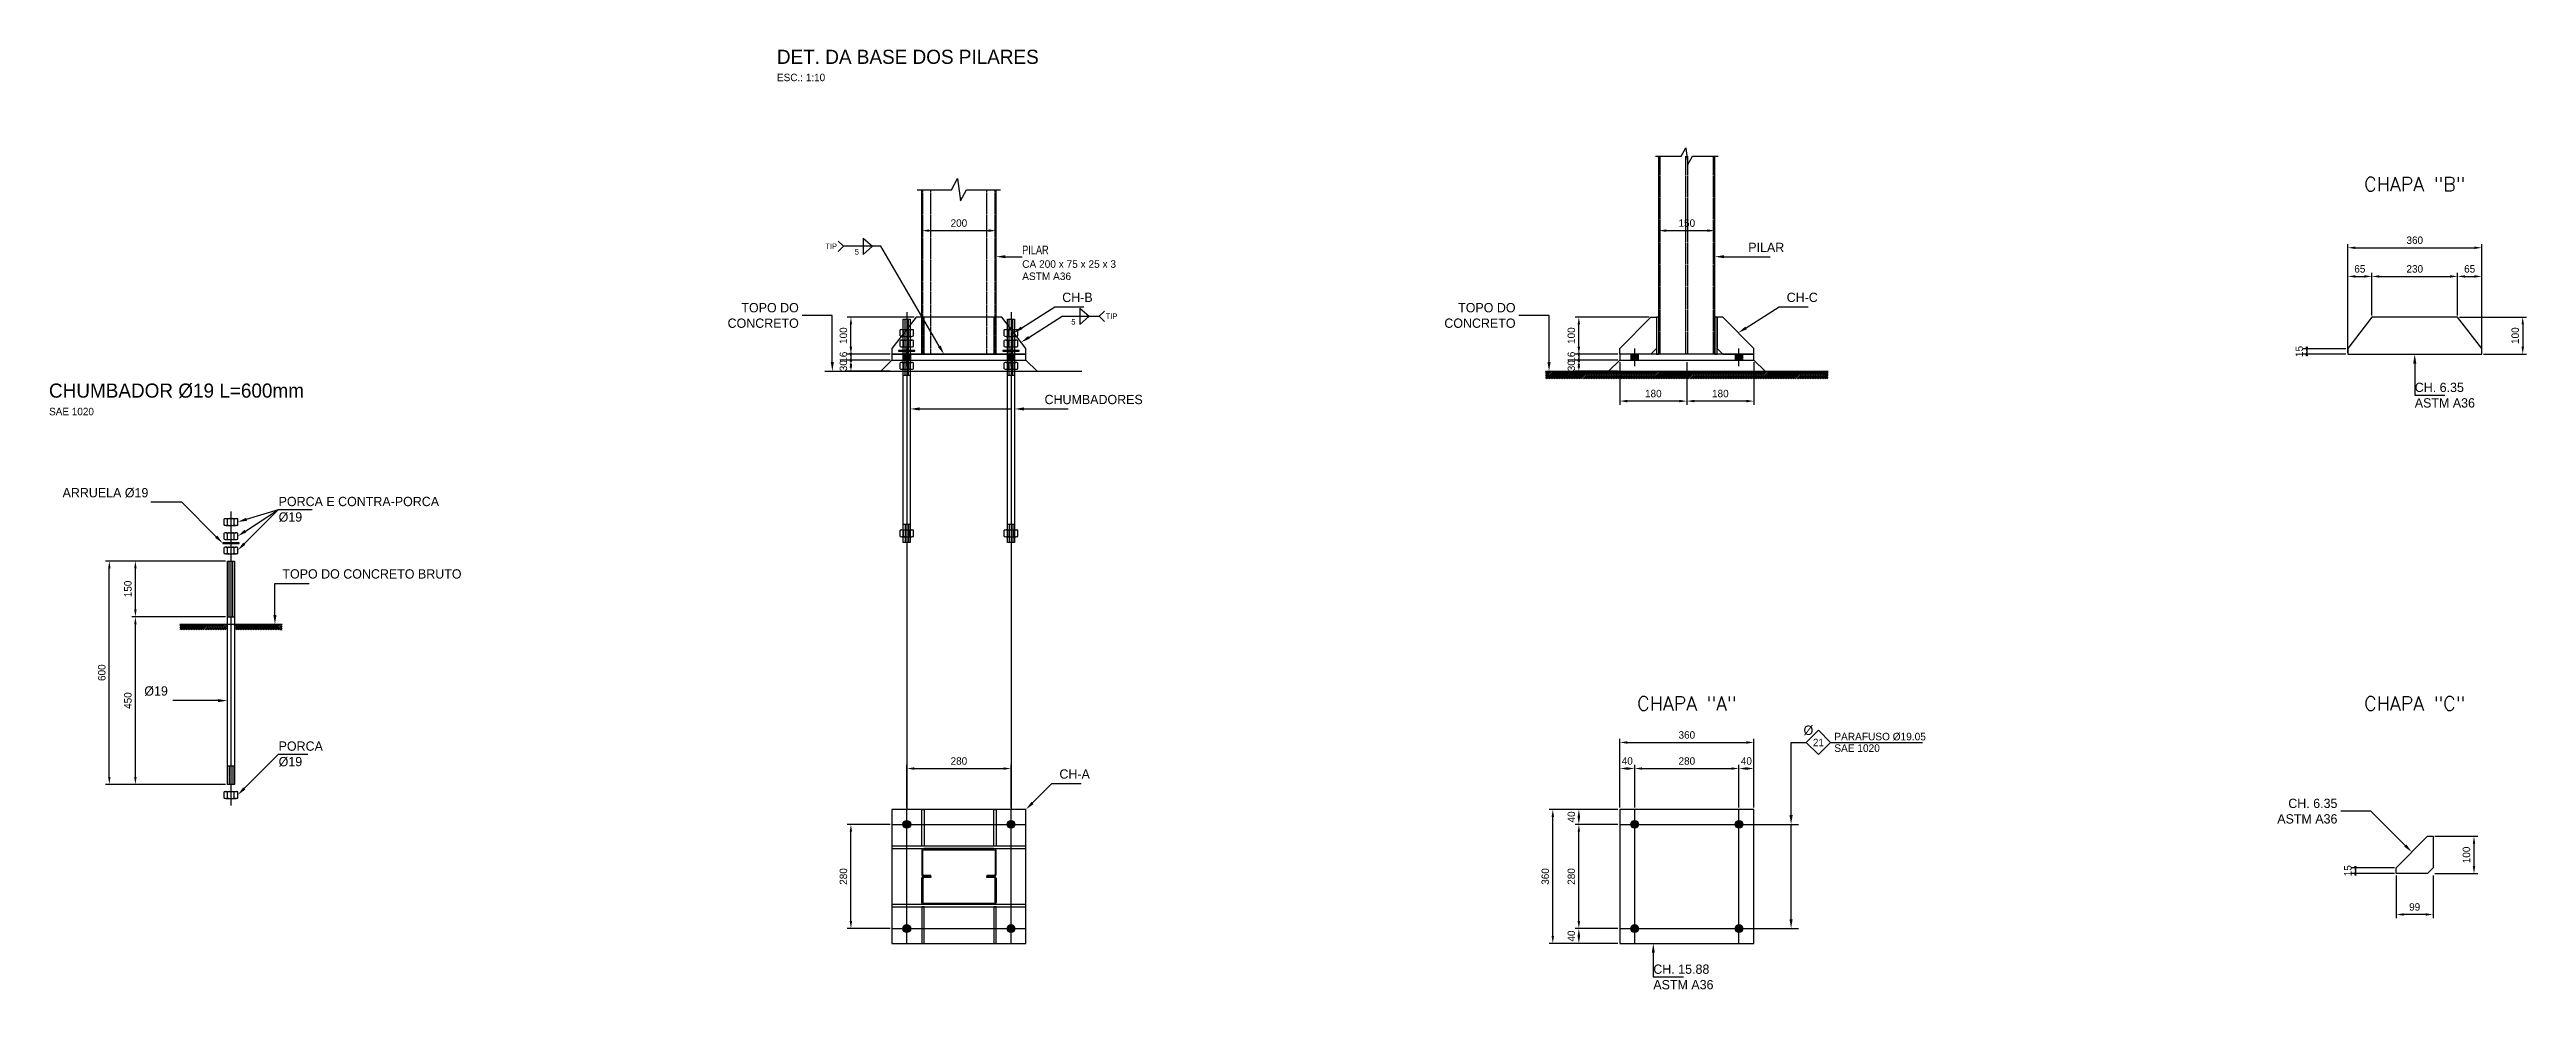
# Model space of a CAD drawing. Extents: x -2442 to 4210, y -1699 to 827.
import ezdxf

# ---------------------------------------------------------------- set-up
doc = ezdxf.new("R2010")
doc.units = 0
doc.header["$MEASUREMENT"] = 0
doc.linetypes.add('ACAD_ISO01W100', pattern=[5, 4, -1])
doc.layers.get('DEFPOINTS').update_dxf_attribs({"linetype": 'ACAD_ISO01W100'})
for name, color, linetype in [('DIM-1', 4, 'Continuous'), ('FAB-CHAPA', 2, 'Continuous'), ('L-HIDDEN', 1, 'ACAD_ISO01W100'), ('LAYER0_HACHURAS', 1, 'Continuous'), ('LAYER0_TEXTOS', 3, 'Continuous'), ('Linhas de chamadas', 2, 'Continuous'), ('ORGANIZADO_CHU-CHUMBADOR', 1, 'Continuous'), ('ORGANIZADO_EIXO', 2, 'Continuous'), ('ORGANIZADO_G-SIMBOLO', 2, 'Continuous'), ('ORGANIZADO_PERFIL', 1, 'Continuous'), ('PECA_EQ_1', 5, 'Continuous'), ('PECA_EQ_10', 13, 'Continuous'), ('PECA_EQ_11', 14, 'Continuous'), ('PECA_EQ_12', 1, 'Continuous'), ('PECA_EQ_2', 3, 'Continuous'), ('PECA_EQ_3', 1, 'Continuous'), ('PECA_EQ_4', 3, 'Continuous'), ('PECA_EQ_6', 6, 'Continuous'), ('PECA_EQ_7', 10, 'Continuous'), ('PECA_EQ_8', 11, 'Continuous'), ('PECA_EQ_9', 12, 'Continuous'), ('REGUA120', 2, 'Continuous'), ('REGUA80', 4, 'Continuous')]:
    doc.layers.add(name, color=color, linetype=linetype)
doc.styles.add('REGUA100', font='ROMANS.SHX', dxfattribs={"height": 2.54})
doc.dimstyles.new('ISO-25', dxfattribs={"dimtxt": 2.5, "dimasz": 2.5, "dimexe": 1.25, "dimexo": 0.625, "dimtad": 1, "dimtxsty": 'STANDARD', "dimcen": 2.5, "dimclrt": 4, "dimazin": 3, "dimtfac": 1, "dimtmove": 0, "dimatfit": 3})
pattern_1 = [(45, (0, 0), (-2.245064, 2.245064), [])]

msp = doc.modelspace()

# ---------------------------------------------------------------- texts
at = {"layer": 'DIM-1', "char_height": 15, "attachment_point": 5}
for s, insert in [('TIP', (-343, 297.94)), ('5', (-274.172, 282.877)), ('5', (307.529, 94.877)), ('TIP', (410, 109.94))]:
    msp.add_mtext(s, dxfattribs=dict(at, insert=insert))
at = {"layer": 'FAB-CHAPA', "color": 2, "char_height": 37.5, "attachment_point": 5, "style": 'REGUA100'}
for s, insert in [('CHAPA "B"', (3910, 465)), ('CHAPA "C"', (3910, -930))]:
    msp.add_mtext(s, dxfattribs=dict(at, insert=insert))
at = {"layer": 'LAYER0_TEXTOS', "color": 4}
for s, insert, char_height, attachment_point in [('PILAR', (2120, 282.5), 25, 7), ('TOPO DO \\PCONCRETO', (-430, 112.06), 25, 6), ('CH-B', (277.5, 147.94), 25, 7), ('TOPO DO \\PCONCRETO', (1495, 112.06), 25, 6), ('CH-C', (2223.175, 147.94), 25, 7), ('CHUMBADORES', (230, -126.47), 25, 7), ('CH. 6.35\\PASTM A36', (3910, -102.06), 25, 4), ('ARRUELA %%c19', (-2176.907, -377.375), 25, 9), ('PORCA E CONTRA-PORCA\\P%%c19', (-1827.008, -408.925), 25, 4), ('TOPO DO CONCRETO BRUTO', (-1816.89, -595), 25, 7), ('%%c19', (-2124.525, -910), 25, 9), ('%%c', (2268.354, -1015.783), 25.4, 7), ('PORCA\\P%%c19', (-1827.008, -1066.075), 25, 4), ('SAE 1020', (2351.131, -1040), 20.3, 1), ('PARAFUSO %%c19.05', (2351.131, -1030), 20.3, 7), ('CH-A', (270, -1132.5), 25, 7), ('CH. 6.35\\PASTM A36', (3702.325, -1219.56), 25, 6), ('CH. 15.88\\PASTM A36', (1865, -1665), 25, 4)]:
    msp.add_mtext(s, dxfattribs=dict(at, insert=insert, char_height=char_height, attachment_point=attachment_point))
at = {"layer": 'LAYER0_TEXTOS', "insert": (2308.456, -1035), "char_height": 20, "attachment_point": 5}
msp.add_mtext('21', dxfattribs=at)
at = {"layer": 'REGUA120', "color": 2, "char_height": 38, "attachment_point": 7}
for s, insert in [('DET. DA BASE DOS PILARES', (-488.75, 787.419)), ('CHUMBADOR %%c19 L=600mm', (-2443.75, -110.081))]:
    msp.add_mtext(s, dxfattribs=dict(at, insert=insert))
at = {"layer": 'REGUA120', "color": 2, "insert": (1955, -930), "char_height": 37.5, "attachment_point": 5, "style": 'REGUA100'}
msp.add_mtext('CHAPA "A"', dxfattribs=at)
at = {"layer": 'REGUA140', "color": 2, "linetype": 'CONTINUOUS', "width": 0.8}
msp.add_text('PILAR', height=23, dxfattribs=at).set_placement((170, 276.786))
at = {"layer": 'REGUA80', "color": 4, "char_height": 20, "attachment_point": 7}
for s, insert in [('ESC.: 1:10', (-488.503, 741.238)), ('SAE 1020', (-2443.503, -156.262))]:
    msp.add_mtext(s, dxfattribs=dict(at, insert=insert))
at = {"layer": 'REGUA80', "char_height": 20.3, "attachment_point": 7}
for s, insert in [('ASTM A36', (170, 206.95)), ('CA 200 x 75 x 25 x 3', (170, 239.841))]:
    msp.add_mtext(s, dxfattribs=dict(at, insert=insert))

# ---------------------------------------------------------------- blocks, each defined once
blk = doc.blocks.new('*D0')
for p, q in [((-1969.5, -697.5), (-2221.7, -697.5)), ((-2211.7, -1127.5), (-2211.7, -717.5)), ((-1969.5, -1147.5), (-2221.7, -1147.5))]:
    blk.add_line(p, q)
for points in [[(-2211.7, -697.5), (-2208.4, -717.5), (-2215, -717.5)], [(-2211.7, -1147.5), (-2215, -1127.5), (-2208.4, -1127.5)]]:
    blk.add_trace(points)
at = {"layer": 'DEFPOINTS', "color": 0, "linetype": 'BYBLOCK'}
for p in [(-1964.5, -697.5), (-1964.5, -1147.5)]:
    blk.add_point(p, dxfattribs=at)
at = {"layer": 'REGUA80', "color": 4, "insert": (-2221.7, -922.5), "char_height": 20, "attachment_point": 8, "rotation": 90}
blk.add_mtext('450', dxfattribs=at)
blk = doc.blocks.new('*D1')
for p, q in [((-1969.5, -547.5), (-2221.7, -547.5)), ((-2211.7, -677.5), (-2211.7, -567.5)), ((-1969.5, -697.5), (-2221.7, -697.5))]:
    blk.add_line(p, q)
for points in [[(-2211.7, -547.5), (-2208.4, -567.5), (-2215, -567.5)], [(-2211.7, -697.5), (-2215, -677.5), (-2208.4, -677.5)]]:
    blk.add_trace(points)
at = {"layer": 'DEFPOINTS', "color": 0, "linetype": 'BYBLOCK'}
for p in [(-1964.5, -547.5), (-1964.5, -697.5)]:
    blk.add_point(p, dxfattribs=at)
at = {"layer": 'REGUA80', "color": 4, "insert": (-2221.7, -622.5), "char_height": 20, "attachment_point": 8, "rotation": 90}
blk.add_mtext('150', dxfattribs=at)
blk = doc.blocks.new('*D2')
for p, q in [((-1969.5, -547.5), (-2291.7, -547.5)), ((-2281.7, -1127.5), (-2281.7, -567.5)), ((-1969.5, -1147.5), (-2291.7, -1147.5))]:
    blk.add_line(p, q)
for points in [[(-2281.7, -547.5), (-2278.4, -567.5), (-2285, -567.5)], [(-2281.7, -1147.5), (-2285, -1127.5), (-2278.4, -1127.5)]]:
    blk.add_trace(points)
at = {"layer": 'DEFPOINTS', "color": 0, "linetype": 'BYBLOCK'}
for p in [(-1964.5, -547.5), (-1964.5, -1147.5)]:
    blk.add_point(p, dxfattribs=at)
at = {"layer": 'REGUA80', "color": 4, "insert": (-2291.7, -847.5), "char_height": 20, "attachment_point": 8, "rotation": 90}
blk.add_mtext('600', dxfattribs=at)
blk = doc.blocks.new('*D3')
for p, q in [((-100, 320), (-100, 350)), ((-80, 340), (80, 340)), ((100, 320), (100, 350))]:
    blk.add_line(p, q)
for points in [[(-100, 340), (-80, 343.3), (-80, 336.7)], [(100, 340), (80, 336.7), (80, 343.3)]]:
    blk.add_trace(points)
at = {"layer": 'DEFPOINTS', "color": 0}
for p in [(0, 350), (-100, 315), (100, 315)]:
    blk.add_point(p, dxfattribs=at)
at = {"layer": 'REGUA80', "color": 4, "insert": (0, 350), "char_height": 20, "attachment_point": 8}
blk.add_mtext('200', dxfattribs=at)
blk = doc.blocks.new('*D4')
for p, q in [((-185, -7.9), (-300, -7.9)), ((-185, -37.9), (-300, -37.9)), ((-290, -17.9), (-290, -27.9))]:
    blk.add_line(p, q)
for points in [[(-290, -7.9), (-286.7, -27.9), (-293.3, -27.9)], [(-290, -37.9), (-293.3, -17.9), (-286.7, -17.9)]]:
    blk.add_trace(points)
at = {"layer": 'DEFPOINTS', "color": 0, "linetype": 'BYBLOCK'}
for p in [(-180, -7.9), (-180, -37.9)]:
    blk.add_point(p, dxfattribs=at)
at = {"layer": 'REGUA80', "color": 4, "insert": (-300, -22.9), "char_height": 20, "attachment_point": 8, "rotation": 90}
blk.add_mtext('30', dxfattribs=at)
blk = doc.blocks.new('*D5')
for p, q in [((-185, 7.9), (-300, 7.9)), ((-290, 12.1), (-290, -12.1)), ((-185, -7.9), (-300, -7.9))]:
    blk.add_line(p, q)
for points in [[(-290, -7.9), (-293.3, 12.1), (-286.7, 12.1)], [(-290, 7.9), (-286.7, -12.1), (-293.3, -12.1)]]:
    blk.add_trace(points)
at = {"layer": 'DEFPOINTS', "color": 0, "linetype": 'BYBLOCK'}
for p in [(-180, 7.9), (-180, -7.9)]:
    blk.add_point(p, dxfattribs=at)
at = {"layer": 'REGUA80', "color": 4, "insert": (-300, 0), "char_height": 20, "attachment_point": 8, "rotation": 90}
blk.add_mtext('16', dxfattribs=at)
blk = doc.blocks.new('*D6')
for p, q in [((-120, 107.9), (-300, 107.9)), ((-290, 27.9), (-290, 87.9)), ((-185, 7.9), (-300, 7.9))]:
    blk.add_line(p, q)
for points in [[(-290, 107.9), (-286.7, 87.9), (-293.3, 87.9)], [(-290, 7.9), (-293.3, 27.9), (-286.7, 27.9)]]:
    blk.add_trace(points)
at = {"layer": 'DEFPOINTS', "color": 0, "linetype": 'BYBLOCK'}
for p in [(-115, 107.9), (-180, 7.9)]:
    blk.add_point(p, dxfattribs=at)
at = {"layer": 'REGUA80', "color": 4, "insert": (-300, 57.9), "char_height": 20, "attachment_point": 8, "rotation": 90}
blk.add_mtext('100', dxfattribs=at)
blk = doc.blocks.new('*D7')
for p, q in [((1880, 320), (1880, 350)), ((1900, 340), (2010, 340)), ((2030, 320), (2030, 350))]:
    blk.add_line(p, q)
for points in [[(1880, 340), (1900, 343.3), (1900, 336.7)], [(2030, 340), (2010, 336.7), (2010, 343.3)]]:
    blk.add_trace(points)
at = {"layer": 'DEFPOINTS', "color": 0}
for p in [(1955, 350), (1880, 315), (2030, 315)]:
    blk.add_point(p, dxfattribs=at)
at = {"layer": 'REGUA80', "color": 4, "insert": (1955, 350), "char_height": 20, "attachment_point": 8}
blk.add_mtext('150', dxfattribs=at)
blk = doc.blocks.new('*D8')
for p, q in [((1770, -7.9), (1655, -7.9)), ((1770, -37.9), (1655, -37.9)), ((1665, -17.9), (1665, -27.9))]:
    blk.add_line(p, q)
for points in [[(1665, -7.9), (1668.3, -27.9), (1661.7, -27.9)], [(1665, -37.9), (1661.7, -17.9), (1668.3, -17.9)]]:
    blk.add_trace(points)
at = {"layer": 'DEFPOINTS', "color": 0, "linetype": 'BYBLOCK'}
for p in [(1775, -7.9), (1775, -37.9)]:
    blk.add_point(p, dxfattribs=at)
at = {"layer": 'REGUA80', "color": 4, "insert": (1655, -22.9), "char_height": 20, "attachment_point": 8, "rotation": 90}
blk.add_mtext('30', dxfattribs=at)
blk = doc.blocks.new('*D9')
for p, q in [((1770, 7.9), (1655, 7.9)), ((1665, 12.1), (1665, -12.1)), ((1770, -7.9), (1655, -7.9))]:
    blk.add_line(p, q)
for points in [[(1665, -7.9), (1661.7, 12.1), (1668.3, 12.1)], [(1665, 7.9), (1668.3, -12.1), (1661.7, -12.1)]]:
    blk.add_trace(points)
at = {"layer": 'DEFPOINTS', "color": 0, "linetype": 'BYBLOCK'}
for p in [(1775, 7.9), (1775, -7.9)]:
    blk.add_point(p, dxfattribs=at)
at = {"layer": 'REGUA80', "color": 4, "insert": (1655, 0), "char_height": 20, "attachment_point": 8, "rotation": 90}
blk.add_mtext('16', dxfattribs=at)
blk = doc.blocks.new('*D10')
for p, q in [((1853.7, 107.9), (1655, 107.9)), ((1665, 27.9), (1665, 87.9)), ((1770, 7.9), (1655, 7.9))]:
    blk.add_line(p, q)
for points in [[(1665, 107.9), (1668.3, 87.9), (1661.7, 87.9)], [(1665, 7.9), (1661.7, 27.9), (1668.3, 27.9)]]:
    blk.add_trace(points)
at = {"layer": 'DEFPOINTS', "color": 0, "linetype": 'BYBLOCK'}
for p in [(1858.7, 107.9), (1775, 7.9)]:
    blk.add_point(p, dxfattribs=at)
at = {"layer": 'REGUA80', "color": 4, "insert": (1655, 57.9), "char_height": 20, "attachment_point": 8, "rotation": 90}
blk.add_mtext('100', dxfattribs=at)
blk = doc.blocks.new('*D11')
for p, q in [((1775, -12.9), (1775, -127.9)), ((1955, -12.9), (1955, -127.9)), ((1935, -117.9), (1795, -117.9))]:
    blk.add_line(p, q)
for points in [[(1775, -117.9), (1795, -114.6), (1795, -121.3)], [(1955, -117.9), (1935, -121.3), (1935, -114.6)]]:
    blk.add_trace(points)
at = {"layer": 'DEFPOINTS', "color": 0}
for p in [(1775, -7.9), (1955, -7.9), (1865, -107.9)]:
    blk.add_point(p, dxfattribs=at)
at = {"layer": 'REGUA80', "color": 4, "insert": (1865, -107.9), "char_height": 20, "attachment_point": 8}
blk.add_mtext('180', dxfattribs=at)
blk = doc.blocks.new('*D12')
for p, q in [((1955, -12.9), (1955, -127.9)), ((2135, -12.9), (2135, -127.9)), ((2115, -117.9), (1975, -117.9))]:
    blk.add_line(p, q)
for points in [[(1955, -117.9), (1975, -114.6), (1975, -121.3)], [(2135, -117.9), (2115, -121.3), (2115, -114.6)]]:
    blk.add_trace(points)
at = {"layer": 'DEFPOINTS', "color": 0}
for p in [(1955, -7.9), (2135, -7.9), (2045, -107.9)]:
    blk.add_point(p, dxfattribs=at)
at = {"layer": 'REGUA80', "color": 4, "insert": (2045, -107.9), "char_height": 20, "attachment_point": 8}
blk.add_mtext('180', dxfattribs=at)
blk = doc.blocks.new('*D13')
for p, q in [((-185, -1255), (-300, -1255)), ((-290, -1515), (-290, -1275)), ((-185, -1535), (-300, -1535))]:
    blk.add_line(p, q)
for points in [[(-290, -1255), (-286.7, -1275), (-293.3, -1275)], [(-290, -1535), (-293.3, -1515), (-286.7, -1515)]]:
    blk.add_trace(points)
at = {"layer": 'DEFPOINTS', "color": 0, "linetype": 'BYBLOCK'}
for p in [(-180, -1255), (-180, -1535)]:
    blk.add_point(p, dxfattribs=at)
at = {"layer": 'REGUA80', "color": 4, "insert": (-300, -1395), "char_height": 20, "attachment_point": 8, "rotation": 90}
blk.add_mtext('280', dxfattribs=at)
blk = doc.blocks.new('*D14')
for p, q in [((-140, -1210), (-140, -1095)), ((-120, -1105), (120, -1105)), ((140, -1210), (140, -1095))]:
    blk.add_line(p, q)
for points in [[(-140, -1105), (-120, -1101.7), (-120, -1108.3)], [(140, -1105), (120, -1108.3), (120, -1101.7)]]:
    blk.add_trace(points)
at = {"layer": 'DEFPOINTS', "color": 0}
for p in [(0, -1095), (-140, -1215), (140, -1215)]:
    blk.add_point(p, dxfattribs=at)
at = {"layer": 'REGUA80', "color": 4, "insert": (0, -1095), "char_height": 20, "attachment_point": 8}
blk.add_mtext('280', dxfattribs=at)
blk = doc.blocks.new('*D15')
for p, q in [((1770, -1535), (1655, -1535)), ((1770, -1575), (1655, -1575)), ((1665, -1555), (1665, -1555))]:
    blk.add_line(p, q)
for points in [[(1665, -1535), (1668.3, -1555), (1661.7, -1555)], [(1665, -1575), (1661.7, -1555), (1668.3, -1555)]]:
    blk.add_trace(points)
at = {"layer": 'DEFPOINTS', "color": 0, "linetype": 'BYBLOCK'}
for p in [(1775, -1535), (1775, -1575)]:
    blk.add_point(p, dxfattribs=at)
at = {"layer": 'REGUA80', "color": 4, "insert": (1655, -1555), "char_height": 20, "attachment_point": 8, "rotation": 90}
blk.add_mtext('40', dxfattribs=at)
blk = doc.blocks.new('*D16')
for p, q in [((1770, -1255), (1655, -1255)), ((1665, -1515), (1665, -1275)), ((1770, -1535), (1655, -1535))]:
    blk.add_line(p, q)
for points in [[(1665, -1255), (1668.3, -1275), (1661.7, -1275)], [(1665, -1535), (1661.7, -1515), (1668.3, -1515)]]:
    blk.add_trace(points)
at = {"layer": 'DEFPOINTS', "color": 0, "linetype": 'BYBLOCK'}
for p in [(1775, -1255), (1775, -1535)]:
    blk.add_point(p, dxfattribs=at)
at = {"layer": 'REGUA80', "color": 4, "insert": (1655, -1395), "char_height": 20, "attachment_point": 8, "rotation": 90}
blk.add_mtext('280', dxfattribs=at)
blk = doc.blocks.new('*D17')
for p, q in [((1770, -1215), (1655, -1215)), ((1770, -1255), (1655, -1255)), ((1665, -1235), (1665, -1235))]:
    blk.add_line(p, q)
for points in [[(1665, -1215), (1668.3, -1235), (1661.7, -1235)], [(1665, -1255), (1661.7, -1235), (1668.3, -1235)]]:
    blk.add_trace(points)
at = {"layer": 'DEFPOINTS', "color": 0, "linetype": 'BYBLOCK'}
for p in [(1775, -1215), (1775, -1255)]:
    blk.add_point(p, dxfattribs=at)
at = {"layer": 'REGUA80', "color": 4, "insert": (1655, -1235), "char_height": 20, "attachment_point": 8, "rotation": 90}
blk.add_mtext('40', dxfattribs=at)
blk = doc.blocks.new('*D18')
for p, q in [((1775, -1210), (1775, -1095)), ((1795, -1105), (1795, -1105)), ((1815, -1210), (1815, -1095))]:
    blk.add_line(p, q)
for points in [[(1775, -1105), (1795, -1101.7), (1795, -1108.3)], [(1815, -1105), (1795, -1108.3), (1795, -1101.7)]]:
    blk.add_trace(points)
at = {"layer": 'DEFPOINTS', "color": 0}
for p in [(1795, -1095), (1775, -1215), (1815, -1215)]:
    blk.add_point(p, dxfattribs=at)
at = {"layer": 'REGUA80', "color": 4, "insert": (1795, -1095), "char_height": 20, "attachment_point": 8}
blk.add_mtext('40', dxfattribs=at)
blk = doc.blocks.new('*D19')
for p, q in [((1815, -1210), (1815, -1095)), ((1835, -1105), (2075, -1105)), ((2095, -1210), (2095, -1095))]:
    blk.add_line(p, q)
for points in [[(1815, -1105), (1835, -1101.7), (1835, -1108.3)], [(2095, -1105), (2075, -1108.3), (2075, -1101.7)]]:
    blk.add_trace(points)
at = {"layer": 'DEFPOINTS', "color": 0}
for p in [(1955, -1095), (1815, -1215), (2095, -1215)]:
    blk.add_point(p, dxfattribs=at)
at = {"layer": 'REGUA80', "color": 4, "insert": (1955, -1095), "char_height": 20, "attachment_point": 8}
blk.add_mtext('280', dxfattribs=at)
blk = doc.blocks.new('*D20')
for p, q in [((2095, -1210), (2095, -1095)), ((2115, -1105), (2115, -1105)), ((2135, -1210), (2135, -1095))]:
    blk.add_line(p, q)
for points in [[(2095, -1105), (2115, -1101.7), (2115, -1108.3)], [(2135, -1105), (2115, -1108.3), (2115, -1101.7)]]:
    blk.add_trace(points)
at = {"layer": 'DEFPOINTS', "color": 0}
for p in [(2115, -1095), (2095, -1215), (2135, -1215)]:
    blk.add_point(p, dxfattribs=at)
at = {"layer": 'REGUA80', "color": 4, "insert": (2115, -1095), "char_height": 20, "attachment_point": 8}
blk.add_mtext('40', dxfattribs=at)
blk = doc.blocks.new('*D21')
for p, q in [((1770, -1215), (1585, -1215)), ((1595, -1555), (1595, -1235)), ((1770, -1575), (1585, -1575))]:
    blk.add_line(p, q)
for points in [[(1595, -1215), (1598.3, -1235), (1591.7, -1235)], [(1595, -1575), (1591.7, -1555), (1598.3, -1555)]]:
    blk.add_trace(points)
at = {"layer": 'DEFPOINTS', "color": 0, "linetype": 'BYBLOCK'}
for p in [(1775, -1215), (1775, -1575)]:
    blk.add_point(p, dxfattribs=at)
at = {"layer": 'REGUA80', "color": 4, "insert": (1585, -1395), "char_height": 20, "attachment_point": 8, "rotation": 90}
blk.add_mtext('360', dxfattribs=at)
blk = doc.blocks.new('*D22')
for p, q in [((1775, -1210), (1775, -1025)), ((1795, -1035), (2115, -1035)), ((2135, -1210), (2135, -1025))]:
    blk.add_line(p, q)
for points in [[(1775, -1035), (1795, -1031.7), (1795, -1038.3)], [(2135, -1035), (2115, -1038.3), (2115, -1031.7)]]:
    blk.add_trace(points)
at = {"layer": 'DEFPOINTS', "color": 0}
for p in [(1955, -1025), (1775, -1215), (2135, -1215)]:
    blk.add_point(p, dxfattribs=at)
at = {"layer": 'REGUA80', "color": 4, "insert": (1955, -1025), "char_height": 20, "attachment_point": 8}
blk.add_mtext('360', dxfattribs=at)
blk = doc.blocks.new('*D23')
for p, q in [((3730, 27), (3730, 227)), ((3750, 217), (3775, 217)), ((3795, 112), (3795, 227))]:
    blk.add_line(p, q)
for points in [[(3730, 217), (3750, 220.3), (3750, 213.7)], [(3795, 217), (3775, 213.7), (3775, 220.3)]]:
    blk.add_trace(points)
at = {"layer": 'DEFPOINTS', "color": 0}
for p in [(3762.5, 227), (3795, 107), (3730, 22)]:
    blk.add_point(p, dxfattribs=at)
at = {"layer": 'REGUA80', "color": 4, "insert": (3762.5, 227), "char_height": 20, "attachment_point": 8}
blk.add_mtext('65', dxfattribs=at)
blk = doc.blocks.new('*D24')
for p, q in [((3795, 112), (3795, 227)), ((3815, 217), (4005, 217)), ((4025, 112), (4025, 227))]:
    blk.add_line(p, q)
for points in [[(3795, 217), (3815, 220.3), (3815, 213.7)], [(4025, 217), (4005, 213.7), (4005, 220.3)]]:
    blk.add_trace(points)
at = {"layer": 'DEFPOINTS', "color": 0}
for p in [(3910, 227), (3795, 107), (4025, 107)]:
    blk.add_point(p, dxfattribs=at)
at = {"layer": 'REGUA80', "color": 4, "insert": (3910, 227), "char_height": 20, "attachment_point": 8}
blk.add_mtext('230', dxfattribs=at)
blk = doc.blocks.new('*D25')
for p, q in [((4025, 112), (4025, 227)), ((4045, 217), (4070, 217)), ((4090, 27), (4090, 227))]:
    blk.add_line(p, q)
for points in [[(4025, 217), (4045, 220.3), (4045, 213.7)], [(4090, 217), (4070, 213.7), (4070, 220.3)]]:
    blk.add_trace(points)
at = {"layer": 'DEFPOINTS', "color": 0}
for p in [(4057.5, 227), (4025, 107), (4090, 22)]:
    blk.add_point(p, dxfattribs=at)
at = {"layer": 'REGUA80', "color": 4, "insert": (4057.5, 227), "char_height": 20, "attachment_point": 8}
blk.add_mtext('65', dxfattribs=at)
blk = doc.blocks.new('*D26')
for p, q in [((3730, 12), (3730, 304)), ((3750, 294), (4070, 294)), ((4090, 12), (4090, 304))]:
    blk.add_line(p, q)
for points in [[(3730, 294), (3750, 297.3), (3750, 290.7)], [(4090, 294), (4070, 290.7), (4070, 297.3)]]:
    blk.add_trace(points)
at = {"layer": 'DEFPOINTS', "color": 0}
for p in [(3910, 304), (3730, 7), (4090, 7)]:
    blk.add_point(p, dxfattribs=at)
at = {"layer": 'REGUA80', "color": 4, "insert": (3910, 304), "char_height": 20, "attachment_point": 8}
blk.add_mtext('360', dxfattribs=at)
blk = doc.blocks.new('*D27')
for p, q in [((3725, 22.9), (3610, 22.9)), ((3725, 7.9), (3610, 7.9)), ((3620, 27.9), (3620, 2.9))]:
    blk.add_line(p, q)
for points in [[(3620, 7.9), (3616.7, 27.9), (3623.3, 27.9)], [(3620, 22.9), (3623.3, 2.9), (3616.7, 2.9)]]:
    blk.add_trace(points)
at = {"layer": 'DEFPOINTS', "color": 0, "linetype": 'BYBLOCK'}
for p in [(3730, 22.9), (3730, 7.9)]:
    blk.add_point(p, dxfattribs=at)
at = {"layer": 'REGUA80', "color": 4, "insert": (3610, 15.4), "char_height": 20, "attachment_point": 8, "rotation": 90}
blk.add_mtext('15', dxfattribs=at)
blk = doc.blocks.new('*D28')
for p, q in [((4030, 107.9), (4210, 107.9)), ((4200, 87.9), (4200, 27.9)), ((4095, 7.9), (4210, 7.9))]:
    blk.add_line(p, q)
for points in [[(4200, 107.9), (4203.3, 87.9), (4196.7, 87.9)], [(4200, 7.9), (4196.7, 27.9), (4203.3, 27.9)]]:
    blk.add_trace(points)
at = {"layer": 'DEFPOINTS', "color": 0, "linetype": 'BYBLOCK'}
for p in [(4025, 107.9), (4090, 7.9)]:
    blk.add_point(p, dxfattribs=at)
at = {"layer": 'REGUA80', "color": 4, "insert": (4190, 57.9), "char_height": 20, "attachment_point": 8, "rotation": 90}
blk.add_mtext('100', dxfattribs=at)
blk = doc.blocks.new('*D29')
for p, q in [((3964.1, -1287.1), (4079.1, -1287.1)), ((4069.1, -1307.1), (4069.1, -1367.1)), ((3964.1, -1387.1), (4079.1, -1387.1))]:
    blk.add_line(p, q)
for points in [[(4069.1, -1287.1), (4072.5, -1307.1), (4065.8, -1307.1)], [(4069.1, -1387.1), (4065.8, -1367.1), (4072.5, -1367.1)]]:
    blk.add_trace(points)
at = {"layer": 'DEFPOINTS', "color": 0, "linetype": 'BYBLOCK'}
for p in [(3959.1, -1287.1), (3959.1, -1387.1)]:
    blk.add_point(p, dxfattribs=at)
at = {"layer": 'REGUA80', "color": 4, "insert": (4059.1, -1337.1), "char_height": 20, "attachment_point": 8, "rotation": 90}
blk.add_mtext('100', dxfattribs=at)
blk = doc.blocks.new('*D30')
for p, q in [((3860.5, -1392.1), (3860.5, -1507.1)), ((3959.1, -1392.1), (3959.1, -1507.1)), ((3939.1, -1497.1), (3880.5, -1497.1))]:
    blk.add_line(p, q)
for points in [[(3860.5, -1497.1), (3880.5, -1493.7), (3880.5, -1500.4)], [(3959.1, -1497.1), (3939.1, -1500.4), (3939.1, -1493.7)]]:
    blk.add_trace(points)
at = {"layer": 'DEFPOINTS', "color": 0}
for p in [(3860.5, -1387.1), (3959.1, -1387.1), (3909.8, -1487.1)]:
    blk.add_point(p, dxfattribs=at)
at = {"layer": 'REGUA80', "color": 4, "insert": (3909.8, -1487.1), "char_height": 20, "attachment_point": 8}
blk.add_mtext('99', dxfattribs=at)
blk = doc.blocks.new('*D31')
for p, q in [((3855.5, -1372.1), (3740.5, -1372.1)), ((3855.5, -1387.1), (3740.5, -1387.1)), ((3750.5, -1367.1), (3750.5, -1392.1))]:
    blk.add_line(p, q)
for points in [[(3750.5, -1387.1), (3747.2, -1367.1), (3753.8, -1367.1)], [(3750.5, -1372.1), (3753.8, -1392.1), (3747.2, -1392.1)]]:
    blk.add_trace(points)
at = {"layer": 'DEFPOINTS', "color": 0, "linetype": 'BYBLOCK'}
for p in [(3860.5, -1372.1), (3860.5, -1387.1)]:
    blk.add_point(p, dxfattribs=at)
at = {"layer": 'REGUA80', "color": 4, "insert": (3740.5, -1379.6), "char_height": 20, "attachment_point": 8, "rotation": 90}
blk.add_mtext('15', dxfattribs=at)

# ---------------------------------------------------------------- dimensions: what is measured, and where the dimension line sits
at = {"layer": 'Linhas de chamadas'}
for base, p1, p2, text, picture, middle in [((-100, 340), (100, 315), (-100, 315), '200', '*D3', (0, 340)), ((1880, 340), (2030, 315), (1880, 315), '150', '*D7', (1955, 340)), ((3730, 294), (4090, 7), (3730, 7), '360', '*D26', (3910, 294)), ((3730, 217), (3795, 107), (3730, 22), '65', '*D23', (3762.5, 217)), ((3795, 217), (4025, 107), (3795, 107), '230', '*D24', (3910, 217)), ((4025, 217), (4090, 22), (4025, 107), '65', '*D25', (4057.5, 217)), ((1955, -117.94), (1775, -7.94), (1955, -7.94), '180', '*D11', (1865, -117.94)), ((2135, -117.94), (1955, -7.94), (2135, -7.94), '180', '*D12', (2045, -117.94)), ((1775, -1035), (2135, -1215), (1775, -1215), '360', '*D22', (1955, -1035)), ((-140, -1105), (140, -1215), (-140, -1215), '280', '*D14', (0, -1105)), ((1775, -1105), (1815, -1215), (1775, -1215), '40', '*D18', (1795, -1105)), ((1815, -1105), (2095, -1215), (1815, -1215), '280', '*D19', (1955, -1105)), ((2095, -1105), (2135, -1215), (2095, -1215), '40', '*D20', (2115, -1105)), ((3959.15, -1497.06), (3860.5, -1387.06), (3959.15, -1387.06), '99', '*D30', (3909.825, -1497.06))]:
    dim = msp.add_linear_dim(base=base, p1=p1, p2=p2, text=text, dimstyle='ISO-25', override={"dimtxt": 20, "dimasz": 20, "dimgap": 10}, dxfattribs=at)
    dim.commit()
    dim.dimension.update_dxf_attribs({"geometry": picture, "text_midpoint": middle})
for base, p1, p2, text, picture, middle in [((-290, 107.94), (-180, 7.94), (-115, 107.94), '100', '*D6', (-290, 57.94)), ((1665, 107.94), (1775, 7.94), (1858.65, 107.94), '100', '*D10', (1665, 57.94)), ((4200, 7.94), (4025, 107.94), (4090, 7.94), '100', '*D28', (4200, 57.94)), ((-290, 7.94), (-180, -7.94), (-180, 7.94), '16', '*D5', (-290, 0)), ((1665, 7.94), (1775, -7.94), (1775, 7.94), '16', '*D9', (1665, 0)), ((3620, 22.94), (3730, 7.94), (3730, 22.94), '15', '*D27', (3620, 15.44)), ((-290, -7.94), (-180, -37.94), (-180, -7.94), '30', '*D4', (-290, -22.94)), ((1665, -7.94), (1775, -37.94), (1775, -7.94), '30', '*D8', (1665, -22.94)), ((-2281.685, -547.5), (-1964.525, -1147.5), (-1964.525, -547.5), '600', '*D2', (-2281.685, -847.5)), ((-2211.685, -547.5), (-1964.525, -697.5), (-1964.525, -547.5), '150', '*D1', (-2211.685, -622.5)), ((-2211.685, -697.5), (-1964.525, -1147.5), (-1964.525, -697.5), '450', '*D0', (-2211.685, -922.5)), ((-290, -1255), (-180, -1535), (-180, -1255), '280', '*D13', (-290, -1395)), ((1595, -1215), (1775, -1575), (1775, -1215), '360', '*D21', (1595, -1395)), ((1665, -1215), (1775, -1255), (1775, -1215), '40', '*D17', (1665, -1235)), ((1665, -1255), (1775, -1535), (1775, -1255), '280', '*D16', (1665, -1395)), ((4069.15, -1387.06), (3959.15, -1287.06), (3959.15, -1387.06), '100', '*D29', (4069.15, -1337.06)), ((3750.5, -1372.06), (3860.5, -1387.06), (3860.5, -1372.06), '15', '*D31', (3750.5, -1379.56)), ((1665, -1535), (1775, -1575), (1775, -1535), '40', '*D15', (1665, -1555))]:
    dim = msp.add_linear_dim(base=base, p1=p1, p2=p2, angle=90, text=text, dimstyle='ISO-25', override={"dimtxt": 20, "dimasz": 20, "dimgap": 10}, dxfattribs=at)
    dim.commit()
    dim.dimension.update_dxf_attribs({"geometry": picture, "text_midpoint": middle, "dimtype": 160})

# ---------------------------------------------------------------- hatches: boundary and pattern name
at = {"layer": 'LAYER0_HACHURAS'}
h = msp.add_hatch(dxfattribs=at)
h.set_pattern_fill('ANSI31', color=256, style=0)
h.set_pattern_definition(pattern_1)
h.paths.add_polyline_path([(1575, -37.94), (1575, -57.94), (2335, -57.94), (2335, -37.94)])
h = msp.add_hatch(dxfattribs=at)
h.set_pattern_fill('ANSI31', color=256, style=0)
h.set_pattern_definition(pattern_1)
h.paths.add_polyline_path([(-2092.16, -717.5), (-2092.16, -732.5), (-1967.025, -732.5), (-1967.025, -717.5)])
h = msp.add_hatch(dxfattribs=at)
h.set_pattern_fill('ANSI31', color=256, style=0)
h.set_pattern_definition(pattern_1)
h.paths.add_polyline_path([(-1817.84, -717.5), (-1817.84, -732.5), (-1942.975, -732.5), (-1942.975, -717.5)])

# ---------------------------------------------------------------- linework, layer by layer
at = {"layer": 'L-HIDDEN'}
for p, q in [((1883, 9.528), (1883, 540)), ((1952, 9.528), (1952, 540)), ((1958, 9.528), (1958, 540)), ((2027, 9.528), (2027, 540)), ((-97, 7.94), (-97, 450)), ((-75, 7.94), (-75, 450)), ((75, 7.94), (75, 450)), ((97, 7.94), (97, 450))]:
    msp.add_line(p, q, dxfattribs=at)
at = {"layer": 'Linhas de chamadas'}
for p, q in [((-360, -37.94), (330, -37.94)), ((1575, -37.94), (2335, -37.94)), ((-2092.16, -717.5), (-1817.84, -717.5)), ((2235, -1035), (2275.781, -1035))]:
    msp.add_line(p, q, dxfattribs=at)
at = {"layer": 'Linhas de chamadas', "color": 4}
for p, q in [((-180, -7.94), (-210, -37.94)), ((180, -7.94), (210, -37.94)), ((1775, -7.94), (1745, -37.94)), ((2135, -7.94), (2165, -37.94)), ((2341.131, -1035), (2588.131, -1035))]:
    msp.add_line(p, q, dxfattribs=at)
at = {"layer": 'Linhas de chamadas', "color": 255}
for points in [[(-52.643, 29.507), (-210, 297.94)], [(188.092, 53.362), (277, 109.94)]]:
    msp.add_lwpolyline(points, dxfattribs=at)
at = {"layer": 'Linhas de chamadas'}
for points in [[(125, 270), (170, 270)], [(2055, 270), (2100, 270), (2178.5, 270)], [(168.592, 78.862), (257.5, 135.44), (335.5, 135.44)], [(2114.267, 78.862), (2203.175, 135.44), (2281.175, 135.44)], [(-340, -12.94), (-340, 112.06), (-421, 112.06)], [(1585, -12.94), (1585, 112.06), (1504, 112.06)], [(3910, -17.06), (3910, -102.06), (3991, -102.06)], [(-105.475, -138.97), (140, -138.97)], [(174.525, -138.97), (210, -138.97), (293.25, -138.97)], [(-1994.585, -482.197), (-2086.907, -389.875), (-2169.907, -389.875)], [(-1919.331, -501.247), (-1827.008, -408.925), (-1737.009, -408.925)], [(-1916.082, -467.147), (-1827.008, -408.925)], [(-1913.111, -435.382), (-1827.008, -408.925)], [(-1836.89, -692.5), (-1836.89, -607.5), (-1745.391, -607.5)], [(-1989.525, -922.5), (-2034.525, -922.5), (-2111.525, -922.5)], [(2235, -1230), (2235, -1035)], [(-1919.331, -1158.397), (-1827.008, -1066.075), (-1748.258, -1066.075)], [(197.678, -1197.322), (250, -1145), (328, -1145)], [(2235, -1510), (2235, -1255)], [(3884.647, -1311.882), (3792.325, -1219.56), (3711.325, -1219.56)], [(1865, -1600), (1865, -1665), (1946, -1665)]]:
    msp.add_lwpolyline(points, dxfattribs=at)
for points in [[(100, 270), (125, 274.167), (125, 265.833)], [(2030, 270), (2055, 274.167), (2055, 265.833)], [(147.5, 65.44), (166.355, 82.377), (170.829, 75.347)], [(2093.175, 65.44), (2112.03, 82.377), (2116.504, 75.347)], [(3910, 7.94), (3914.167, -17.06), (3905.833, -17.06)], [(-340, -37.94), (-344.167, -12.94), (-335.833, -12.94)], [(1585, -37.94), (1580.833, -12.94), (1589.167, -12.94)], [(-130.475, -138.97), (-105.475, -134.803), (-105.475, -143.137)], [(149.525, -138.97), (174.525, -134.803), (174.525, -143.137)], [(-1937.008, -442.725), (-1914.335, -431.399), (-1911.887, -439.365)], [(-1937.008, -480.825), (-1918.362, -463.659), (-1913.802, -470.635)], [(-1976.907, -499.875), (-1997.531, -485.144), (-1991.639, -479.251)], [(-1937.008, -518.925), (-1922.277, -498.301), (-1916.384, -504.194)], [(-1836.89, -717.5), (-1841.057, -692.5), (-1832.723, -692.5)], [(-1964.525, -922.5), (-1989.525, -926.667), (-1989.525, -918.333)], [(-1937.008, -1176.075), (-1922.277, -1155.451), (-1916.384, -1161.344)], [(180, -1215), (194.731, -1194.376), (200.624, -1200.269)], [(2235, -1255), (2230.833, -1230), (2239.167, -1230)], [(3902.325, -1329.56), (3881.701, -1314.829), (3887.594, -1308.936)], [(2235, -1535), (2230.833, -1510), (2239.167, -1510)], [(1865, -1575), (1869.167, -1600), (1860.833, -1600)]]:
    msp.add_trace(points, dxfattribs=at)
at = {"layer": 'Linhas de chamadas', "color": 255}
for points in [[(-150.525, -7.94), (-129.475, -7.94), (-150.525, 7.94), (-129.475, 7.94)], [(-150.525, -7.94), (-129.475, -7.94), (-150.525, 7.94), (-129.475, 7.94)], [(-40, 7.94), (-56.238, 27.4), (-49.048, 31.615)], [(129.475, -7.94), (150.525, -7.94), (129.475, 7.94), (150.525, 7.94)], [(129.475, -7.94), (150.525, -7.94), (129.475, 7.94), (150.525, 7.94)], [(167, 39.94), (185.855, 56.877), (190.329, 49.847)], [(1804.475, -7.94), (1825.525, -7.94), (1804.475, 7.94), (1825.525, 7.94)], [(1804.475, -7.94), (1825.525, -7.94), (1804.475, 7.94), (1825.525, 7.94)], [(2084.475, -7.94), (2105.525, -7.94), (2084.475, 7.94), (2105.525, 7.94)], [(2084.475, -7.94), (2105.525, -7.94), (2084.475, 7.94), (2105.525, 7.94)]]:
    msp.add_trace(points, dxfattribs=at)
at = {"layer": 'ORGANIZADO_CHU-CHUMBADOR'}
for p, q in [((-157.992, 56.994), (-157.992, 73.186)), ((-153.494, 74.139), (-126.506, 74.139)), ((-148.996, 56.994), (-148.996, 73.186)), ((-131.004, 56.994), (-131.004, 73.186)), ((-122.008, 56.994), (-122.008, 73.186)), ((122.008, 56.994), (122.008, 73.186)), ((126.506, 74.139), (153.494, 74.139)), ((131.004, 56.994), (131.004, 73.186)), ((148.996, 56.994), (148.996, 73.186)), ((157.992, 56.994), (157.992, 73.186)), ((-157.992, 28.419), (-157.992, 44.611)), ((-153.494, 56.041), (-126.506, 56.041)), ((-153.494, 45.564), (-126.506, 45.564)), ((-153.494, 27.466), (-126.506, 27.466)), ((-148.996, 28.419), (-148.996, 44.611)), ((-131.004, 28.419), (-131.004, 44.611)), ((-122.008, 28.419), (-122.008, 44.611)), ((122.008, 28.419), (122.008, 44.611)), ((126.506, 56.041), (153.494, 56.041)), ((126.506, 45.564), (153.494, 45.564)), ((126.506, 27.466), (153.494, 27.466)), ((131.004, 28.419), (131.004, 44.611)), ((148.996, 28.419), (148.996, 44.611)), ((157.992, 28.419), (157.992, 44.611)), ((-157.992, -31.036), (-157.992, -14.844)), ((-153.494, -13.891), (-126.506, -13.891)), ((-153.494, -31.989), (-126.506, -31.989)), ((-148.996, -31.036), (-148.996, -14.844)), ((-131.004, -31.036), (-131.004, -14.844)), ((-122.008, -31.036), (-122.008, -14.844)), ((122.008, -31.036), (122.008, -14.844)), ((126.506, -13.891), (153.494, -13.891)), ((126.506, -31.989), (153.494, -31.989)), ((131.004, -31.036), (131.004, -14.844)), ((148.996, -31.036), (148.996, -14.844)), ((157.992, -31.036), (157.992, -14.844)), ((-1972.992, -450.821), (-1972.992, -434.629)), ((-1968.494, -433.676), (-1941.506, -433.676)), ((-1968.494, -451.774), (-1941.506, -451.774)), ((-1963.996, -450.821), (-1963.996, -434.629)), ((-1946.004, -450.821), (-1946.004, -434.629)), ((-1937.008, -450.821), (-1937.008, -434.629)), ((-157.992, -481.27), (-157.992, -465.078)), ((-153.494, -464.125), (-126.506, -464.125)), ((-148.996, -481.27), (-148.996, -465.078)), ((-131.004, -481.27), (-131.004, -465.078)), ((-122.008, -481.27), (-122.008, -465.078)), ((122.008, -481.27), (122.008, -465.078)), ((126.506, -464.125), (153.494, -464.125)), ((131.004, -481.27), (131.004, -465.078)), ((148.996, -481.27), (148.996, -465.078)), ((157.992, -481.27), (157.992, -465.078)), ((-1972.992, -488.921), (-1972.992, -472.729)), ((-1972.992, -527.021), (-1972.992, -510.829)), ((-1968.494, -471.776), (-1941.506, -471.776)), ((-1968.494, -489.874), (-1941.506, -489.874)), ((-1968.494, -509.876), (-1941.506, -509.876)), ((-1968.494, -527.974), (-1941.506, -527.974)), ((-1963.996, -488.921), (-1963.996, -472.729)), ((-1963.996, -527.021), (-1963.996, -510.829)), ((-1946.004, -488.921), (-1946.004, -472.729)), ((-1946.004, -527.021), (-1946.004, -510.829)), ((-1937.008, -488.921), (-1937.008, -472.729)), ((-1937.008, -527.021), (-1937.008, -510.829)), ((-153.494, -482.223), (-126.506, -482.223)), ((126.506, -482.223), (153.494, -482.223)), ((-1972.992, -1184.171), (-1972.992, -1167.979)), ((-1968.494, -1167.026), (-1941.506, -1167.026)), ((-1968.494, -1185.124), (-1941.506, -1185.124)), ((-1963.996, -1184.171), (-1963.996, -1167.979)), ((-1946.004, -1184.171), (-1946.004, -1167.979)), ((-1937.008, -1184.171), (-1937.008, -1167.979))]:
    msp.add_line(p, q, dxfattribs=at)
at = {"layer": 'ORGANIZADO_CHU-CHUMBADOR', "linetype": 'CONTINUOUS'}
for centre, start, end in [((-153.494, 63.042), 66.0868315, 113.9131685), ((-144.498, 63.042), 90, 113.9131685), ((-135.502, 63.042), 66.0868315, 90), ((-126.506, 63.042), 66.0868315, 113.9131685), ((126.506, 63.042), 66.0868315, 113.9131685), ((135.502, 63.042), 90, 113.9131685), ((144.498, 63.042), 66.0868315, 90), ((153.494, 63.042), 66.0868315, 113.9131685), ((-153.494, 67.138), 246.0868315, 293.9131685), ((-153.494, 34.467), 66.0868315, 113.9131685), ((-153.494, 38.563), 246.0868315, 293.9131685), ((-144.498, 67.138), 246.0868315, 270), ((-144.498, 34.467), 90, 113.9131685), ((-144.498, 38.563), 246.0868315, 270), ((-135.502, 67.138), 270, 293.9131685), ((-135.502, 34.467), 66.0868315, 90), ((-135.502, 38.563), 270, 293.9131685), ((-126.506, 67.138), 246.0868315, 293.9131685), ((-126.506, 34.467), 66.0868315, 113.9131685), ((-126.506, 38.563), 246.0868315, 293.9131685), ((126.506, 67.138), 246.0868315, 293.9131685), ((126.506, 34.467), 66.0868315, 113.9131685), ((126.506, 38.563), 246.0868315, 293.9131685), ((135.502, 67.138), 246.0868315, 270), ((135.502, 34.467), 90, 113.9131685), ((135.502, 38.563), 246.0868315, 270), ((144.498, 67.138), 270, 293.9131685), ((144.498, 34.467), 66.0868315, 90), ((144.498, 38.563), 270, 293.9131685), ((153.494, 67.138), 246.0868315, 293.9131685), ((153.494, 34.467), 66.0868315, 113.9131685), ((153.494, 38.563), 246.0868315, 293.9131685), ((-153.494, -24.988), 66.0868315, 113.9131685), ((-153.494, -20.892), 246.0868315, 293.9131685), ((-144.498, -24.988), 90, 113.9131685), ((-144.498, -20.892), 246.0868315, 270), ((-135.502, -24.988), 66.0868315, 90), ((-135.502, -20.892), 270, 293.9131685), ((-126.506, -24.988), 66.0868315, 113.9131685), ((-126.506, -20.892), 246.0868315, 293.9131685), ((126.506, -24.988), 66.0868315, 113.9131685), ((126.506, -20.892), 246.0868315, 293.9131685), ((135.502, -24.988), 90, 113.9131685), ((135.502, -20.892), 246.0868315, 270), ((144.498, -24.988), 66.0868315, 90), ((144.498, -20.892), 270, 293.9131685), ((153.494, -24.988), 66.0868315, 113.9131685), ((153.494, -20.892), 246.0868315, 293.9131685), ((-1968.494, -444.773), 66.0868315, 113.9131685), ((-1968.494, -440.677), 246.0868315, 293.9131685), ((-1959.498, -444.773), 90, 113.9131685), ((-1959.498, -440.677), 246.0868315, 270), ((-1950.502, -444.773), 66.0868315, 90), ((-1950.502, -440.677), 270, 293.9131685), ((-1941.506, -444.773), 66.0868315, 113.9131685), ((-1941.506, -440.677), 246.0868315, 293.9131685), ((-153.494, -475.222), 66.0868315, 113.9131685), ((-144.498, -475.222), 90, 113.9131685), ((-135.502, -475.222), 66.0868315, 90), ((-126.506, -475.222), 66.0868315, 113.9131685), ((126.506, -475.222), 66.0868315, 113.9131685), ((135.502, -475.222), 90, 113.9131685), ((144.498, -475.222), 66.0868315, 90), ((153.494, -475.222), 66.0868315, 113.9131685), ((-1968.494, -482.873), 66.0868315, 113.9131685), ((-1968.494, -478.777), 246.0868315, 293.9131685), ((-1968.494, -520.973), 66.0868315, 113.9131685), ((-1968.494, -516.877), 246.0868315, 293.9131685), ((-1959.498, -482.873), 90, 113.9131685), ((-1959.498, -478.777), 246.0868315, 270), ((-1959.498, -520.973), 90, 113.9131685), ((-1959.498, -516.877), 246.0868315, 270), ((-1950.502, -482.873), 66.0868315, 90), ((-1950.502, -478.777), 270, 293.9131685), ((-1950.502, -520.973), 66.0868315, 90), ((-1950.502, -516.877), 270, 293.9131685), ((-1941.506, -482.873), 66.0868315, 113.9131685), ((-1941.506, -478.777), 246.0868315, 293.9131685), ((-1941.506, -520.973), 66.0868315, 113.9131685), ((-1941.506, -516.877), 246.0868315, 293.9131685), ((-153.494, -471.126), 246.0868315, 293.9131685), ((-144.498, -471.126), 246.0868315, 270), ((-135.502, -471.126), 270, 293.9131685), ((-126.506, -471.126), 246.0868315, 293.9131685), ((126.506, -471.126), 246.0868315, 293.9131685), ((135.502, -471.126), 246.0868315, 270), ((144.498, -471.126), 270, 293.9131685), ((153.494, -471.126), 246.0868315, 293.9131685), ((-1968.494, -1178.123), 66.0868315, 113.9131685), ((-1968.494, -1174.027), 246.0868315, 293.9131685), ((-1959.498, -1178.123), 90, 113.9131685), ((-1959.498, -1174.027), 246.0868315, 270), ((-1950.502, -1178.123), 66.0868315, 90), ((-1950.502, -1174.027), 270, 293.9131685), ((-1941.506, -1178.123), 66.0868315, 113.9131685), ((-1941.506, -1174.027), 246.0868315, 293.9131685)]:
    msp.add_arc(centre, 11.096, start, end, dxfattribs=at)
at = {"layer": 'ORGANIZADO_EIXO'}
for p, q in [((-140, -23.82), (-140, 23.82)), ((-140, -23.82), (-140, 23.82)), ((140, -23.82), (140, 23.82)), ((140, -23.82), (140, 23.82)), ((1815, -23.82), (1815, 23.82)), ((1815, -23.82), (1815, 23.82)), ((2095, -23.82), (2095, 23.82)), ((2095, -23.82), (2095, 23.82)), ((-140, -7.94), (-140, -1215)), ((140, -7.94), (140, -1215)), ((-180, -1255), (180, -1255)), ((-140, -1575), (-140, -1215)), ((140, -1575), (140, -1215)), ((1775, -1255), (2135, -1255)), ((1815, -1575), (1815, -1215)), ((2095, -1575), (2095, -1215)), ((2135, -1255), (2255, -1255)), ((-180, -1535), (180, -1535)), ((1775, -1535), (2135, -1535)), ((2135, -1535), (2255, -1535))]:
    msp.add_line(p, q, dxfattribs=at)
for points in [[(1871, 540), (1940, 540), (1952, 562.5), (1958, 517.5), (1970, 540), (2039, 540)], [(-112, 450), (-20, 450), (-4, 480), (4, 420), (20, 450), (112, 450)], [(-140, 120.876), (-140, -517.224)], [(140, 120.876), (140, -517.224)], [(-1955, -414.15), (-1955, -1204.65)]]:
    msp.add_lwpolyline(points, dxfattribs=at)
at = {"layer": 'ORGANIZADO_G-SIMBOLO'}
for p, q in [((-310, 297.94), (-324.142, 312.082)), ((-310, 297.94), (-324.142, 283.798)), ((-210, 297.94), (-310, 297.94)), ((-257.35, 319.715), (-257.35, 276.165)), ((-257.35, 319.715), (-232.071, 297.94)), ((-257.35, 276.165), (-232.071, 297.94)), ((277, 109.94), (377, 109.94)), ((324.35, 131.715), (324.35, 88.165)), ((324.35, 131.715), (349.629, 109.94)), ((324.35, 88.165), (349.629, 109.94)), ((377, 109.94), (391.142, 124.082)), ((377, 109.94), (391.142, 95.798))]:
    msp.add_line(p, q, dxfattribs=at)
at = {"layer": 'ORGANIZADO_PERFIL'}
for p, q in [((1880, 9.528), (1880, 540)), ((2030, 9.528), (2030, 540)), ((-100, 7.94), (-100, 450)), ((100, 7.94), (100, 450)), ((-144.762, -48.174), (-144.762, 101.826)), ((-135.238, -48.174), (-135.238, 101.826)), ((135.238, -48.174), (135.238, 101.826)), ((144.762, -48.174), (144.762, 101.826)), ((-149.525, -48.174), (-130.475, -48.174)), ((130.475, -48.174), (149.525, -48.174)), ((-149.525, -448.174), (-130.475, -448.174)), ((-144.762, -448.174), (-144.762, -498.174)), ((-135.238, -448.174), (-135.238, -498.174)), ((130.475, -448.174), (149.525, -448.174)), ((135.238, -448.174), (135.238, -498.174)), ((144.762, -448.174), (144.762, -498.174)), ((-1959.762, -697.5), (-1959.762, -547.5)), ((-1950.238, -697.5), (-1950.238, -547.5)), ((-1964.525, -697.5), (-1945.475, -697.5)), ((-1964.525, -1097.5), (-1945.475, -1097.5)), ((-1959.762, -1097.5), (-1959.762, -1147.5)), ((-1950.238, -1097.5), (-1950.238, -1147.5))]:
    msp.add_line(p, q, dxfattribs=at)
at = {"layer": 'PECA_EQ_1'}
for points in [[(-180, -7.94), (180, -7.94), (180, 7.94), (-180, 7.94)], [(-150.525, -7.94), (-129.475, -7.94), (-129.475, 7.94), (-150.525, 7.94)], [(-150.525, -7.94), (-129.475, -7.94), (-129.475, 7.94), (-150.525, 7.94)], [(129.475, -7.94), (150.525, -7.94), (150.525, 7.94), (129.475, 7.94)], [(129.475, -7.94), (150.525, -7.94), (150.525, 7.94), (129.475, 7.94)], [(1775, -7.94), (2135, -7.94), (2135, 7.94), (1775, 7.94)], [(1804.475, -7.94), (1825.525, -7.94), (1825.525, 7.94), (1804.475, 7.94)], [(1804.475, -7.94), (1825.525, -7.94), (1825.525, 7.94), (1804.475, 7.94)], [(2084.475, -7.94), (2105.525, -7.94), (2105.525, 7.94), (2084.475, 7.94)], [(2084.475, -7.94), (2105.525, -7.94), (2105.525, 7.94), (2084.475, 7.94)], [(-180, -1575), (180, -1575), (180, -1215), (-180, -1215)], [(1775, -1575), (2135, -1575), (2135, -1215), (1775, -1215)]]:
    msp.add_lwpolyline(points, close=True, dxfattribs=at)
at = {"layer": 'PECA_EQ_1', "linetype": 'CONTINUOUS'}
for centre in [(-140, -1255), (140, -1255), (1815, -1255), (2095, -1255), (-140, -1535), (140, -1535), (1815, -1535), (2095, -1535)]:
    msp.add_circle(centre, 10.525, dxfattribs=at)
at = {"layer": 'PECA_EQ_10'}
for points in [[(-100, -1215), (-93.65, -1215), (-93.65, -1313.65), (-100, -1313.65)], [(93.65, -1215), (100, -1215), (100, -1313.65), (93.65, -1313.65)], [(-100, -1575), (-93.65, -1575), (-93.65, -1476.35), (-100, -1476.35)], [(93.65, -1575), (100, -1575), (100, -1476.35), (93.65, -1476.35)]]:
    msp.add_lwpolyline(points, close=True, dxfattribs=at)
at = {"layer": 'PECA_EQ_11'}
for points in [[(75, -1395), (94, -1395, 0.41421356), (100, -1389), (100, -1326, 0.41421356), (94, -1320), (-94, -1320, 0.41421356), (-100, -1326), (-100, -1389, 0.41421356), (-94, -1395), (-75, -1395), (-75, -1392), (-94, -1392, -0.41421356), (-97, -1389), (-97, -1326, -0.41421356), (-94, -1323), (94, -1323, -0.41421356), (97, -1326), (97, -1389, -0.41421356), (94, -1392), (75, -1392)], [(75, -1395), (94, -1395, -0.41421356), (100, -1401), (100, -1464, -0.41421356), (94, -1470), (-94, -1470, -0.41421356), (-100, -1464), (-100, -1401, -0.41421356), (-94, -1395), (-75, -1395), (-75, -1398), (-94, -1398, 0.41421356), (-97, -1401), (-97, -1464, 0.41421356), (-94, -1467), (94, -1467, 0.41421356), (97, -1464), (97, -1401, 0.41421356), (94, -1398), (75, -1398)]]:
    msp.add_lwpolyline(points, format="xyb", close=True, dxfattribs=at)
at = {"layer": 'PECA_EQ_12', "const_width": 10.525}
for points in [[(-145.262, -1255, 1), (-134.738, -1255, 1)], [(134.738, -1255, 1), (145.262, -1255, 1)], [(1809.738, -1255, 1), (1820.262, -1255, 1)], [(2089.738, -1255, 1), (2100.262, -1255, 1)], [(-145.262, -1535, 1), (-134.738, -1535, 1)], [(134.738, -1535, 1), (145.262, -1535, 1)], [(1809.738, -1535, 1), (1820.262, -1535, 1)], [(2089.738, -1535, 1), (2100.262, -1535, 1)]]:
    msp.add_lwpolyline(points, format="xyb", close=True, dxfattribs=at)
at = {"layer": 'PECA_EQ_2'}
for points in [[(180, 7.94), (180, 22.94), (115, 107.94), (-115, 107.94), (-180, 22.94), (-180, 7.94)], [(4090, 7.94), (4090, 22.94), (4025, 107.94), (3795, 107.94), (3730, 22.94), (3730, 7.94)]]:
    msp.add_lwpolyline(points, close=True, dxfattribs=at)
at = {"layer": 'PECA_EQ_3'}
for points in [[(-130.475, 101.826), (-130.475, -498.174), (-149.525, -498.174), (-149.525, 101.826)], [(149.525, 101.826), (149.525, -498.174), (130.475, -498.174), (130.475, 101.826)], [(-1945.475, -547.5), (-1945.475, -1147.5), (-1964.525, -1147.5), (-1964.525, -547.5)]]:
    msp.add_lwpolyline(points, close=True, dxfattribs=at)
at = {"layer": 'PECA_EQ_4'}
for points in [[(1775, 7.94), (1775, 22.94), (1858.65, 107.94), (1873.65, 107.94), (1873.65, 22.94), (1858.65, 7.94)], [(2135, 7.94), (2135, 22.94), (2051.35, 107.94), (2036.35, 107.94), (2036.35, 22.94), (2051.35, 7.94)], [(3860.5, -1387.06), (3860.5, -1372.06), (3944.15, -1287.06), (3959.15, -1287.06), (3959.15, -1372.06), (3944.15, -1387.06)]]:
    msp.add_lwpolyline(points, close=True, dxfattribs=at)
at = {"layer": 'PECA_EQ_6'}
for points in [[(-100, 7.94), (-93.65, 7.94), (-93.65, 107.94), (-100, 107.94)], [(93.65, 7.94), (100, 7.94), (100, 107.94), (93.65, 107.94)], [(1873.65, 7.94), (1880, 7.94), (1880, 107.94), (1873.65, 107.94)], [(2030, 7.94), (2036.35, 7.94), (2036.35, 107.94), (2030, 107.94)]]:
    msp.add_lwpolyline(points, close=True, dxfattribs=at)
at = {"layer": 'PECA_EQ_7', "color": 4}
msp.add_lwpolyline([(2341.131, -1035), (2308.456, -1002.325), (2275.781, -1035), (2308.456, -1067.675)], close=True, dxfattribs=at)
at = {"layer": 'PECA_EQ_8'}
for points in [[(-161.907, 16.512), (-118.093, 16.512), (-118.093, 18.417), (-161.907, 18.417)], [(118.093, 16.512), (161.907, 16.512), (161.907, 18.417), (118.093, 18.417)], [(-1976.907, -500.828), (-1933.093, -500.828), (-1933.093, -498.923), (-1976.907, -498.923)]]:
    msp.add_lwpolyline(points, close=True, dxfattribs=at)
at = {"layer": 'PECA_EQ_9'}
for points in [[(-180, -1320), (180, -1320), (180, -1313.65), (-180, -1313.65)], [(-180, -1476.35), (180, -1476.35), (180, -1470), (-180, -1470)]]:
    msp.add_lwpolyline(points, close=True, dxfattribs=at)

msp.set_redraw_order([(e.dxf.handle, doc.entitydb.next_handle()) for e in msp.query("TEXT MTEXT ATTDEF DIMENSION ARC_DIMENSION")])  # texts and dimensions are drawn at this point

doc.saveas('drawing.dxf')
